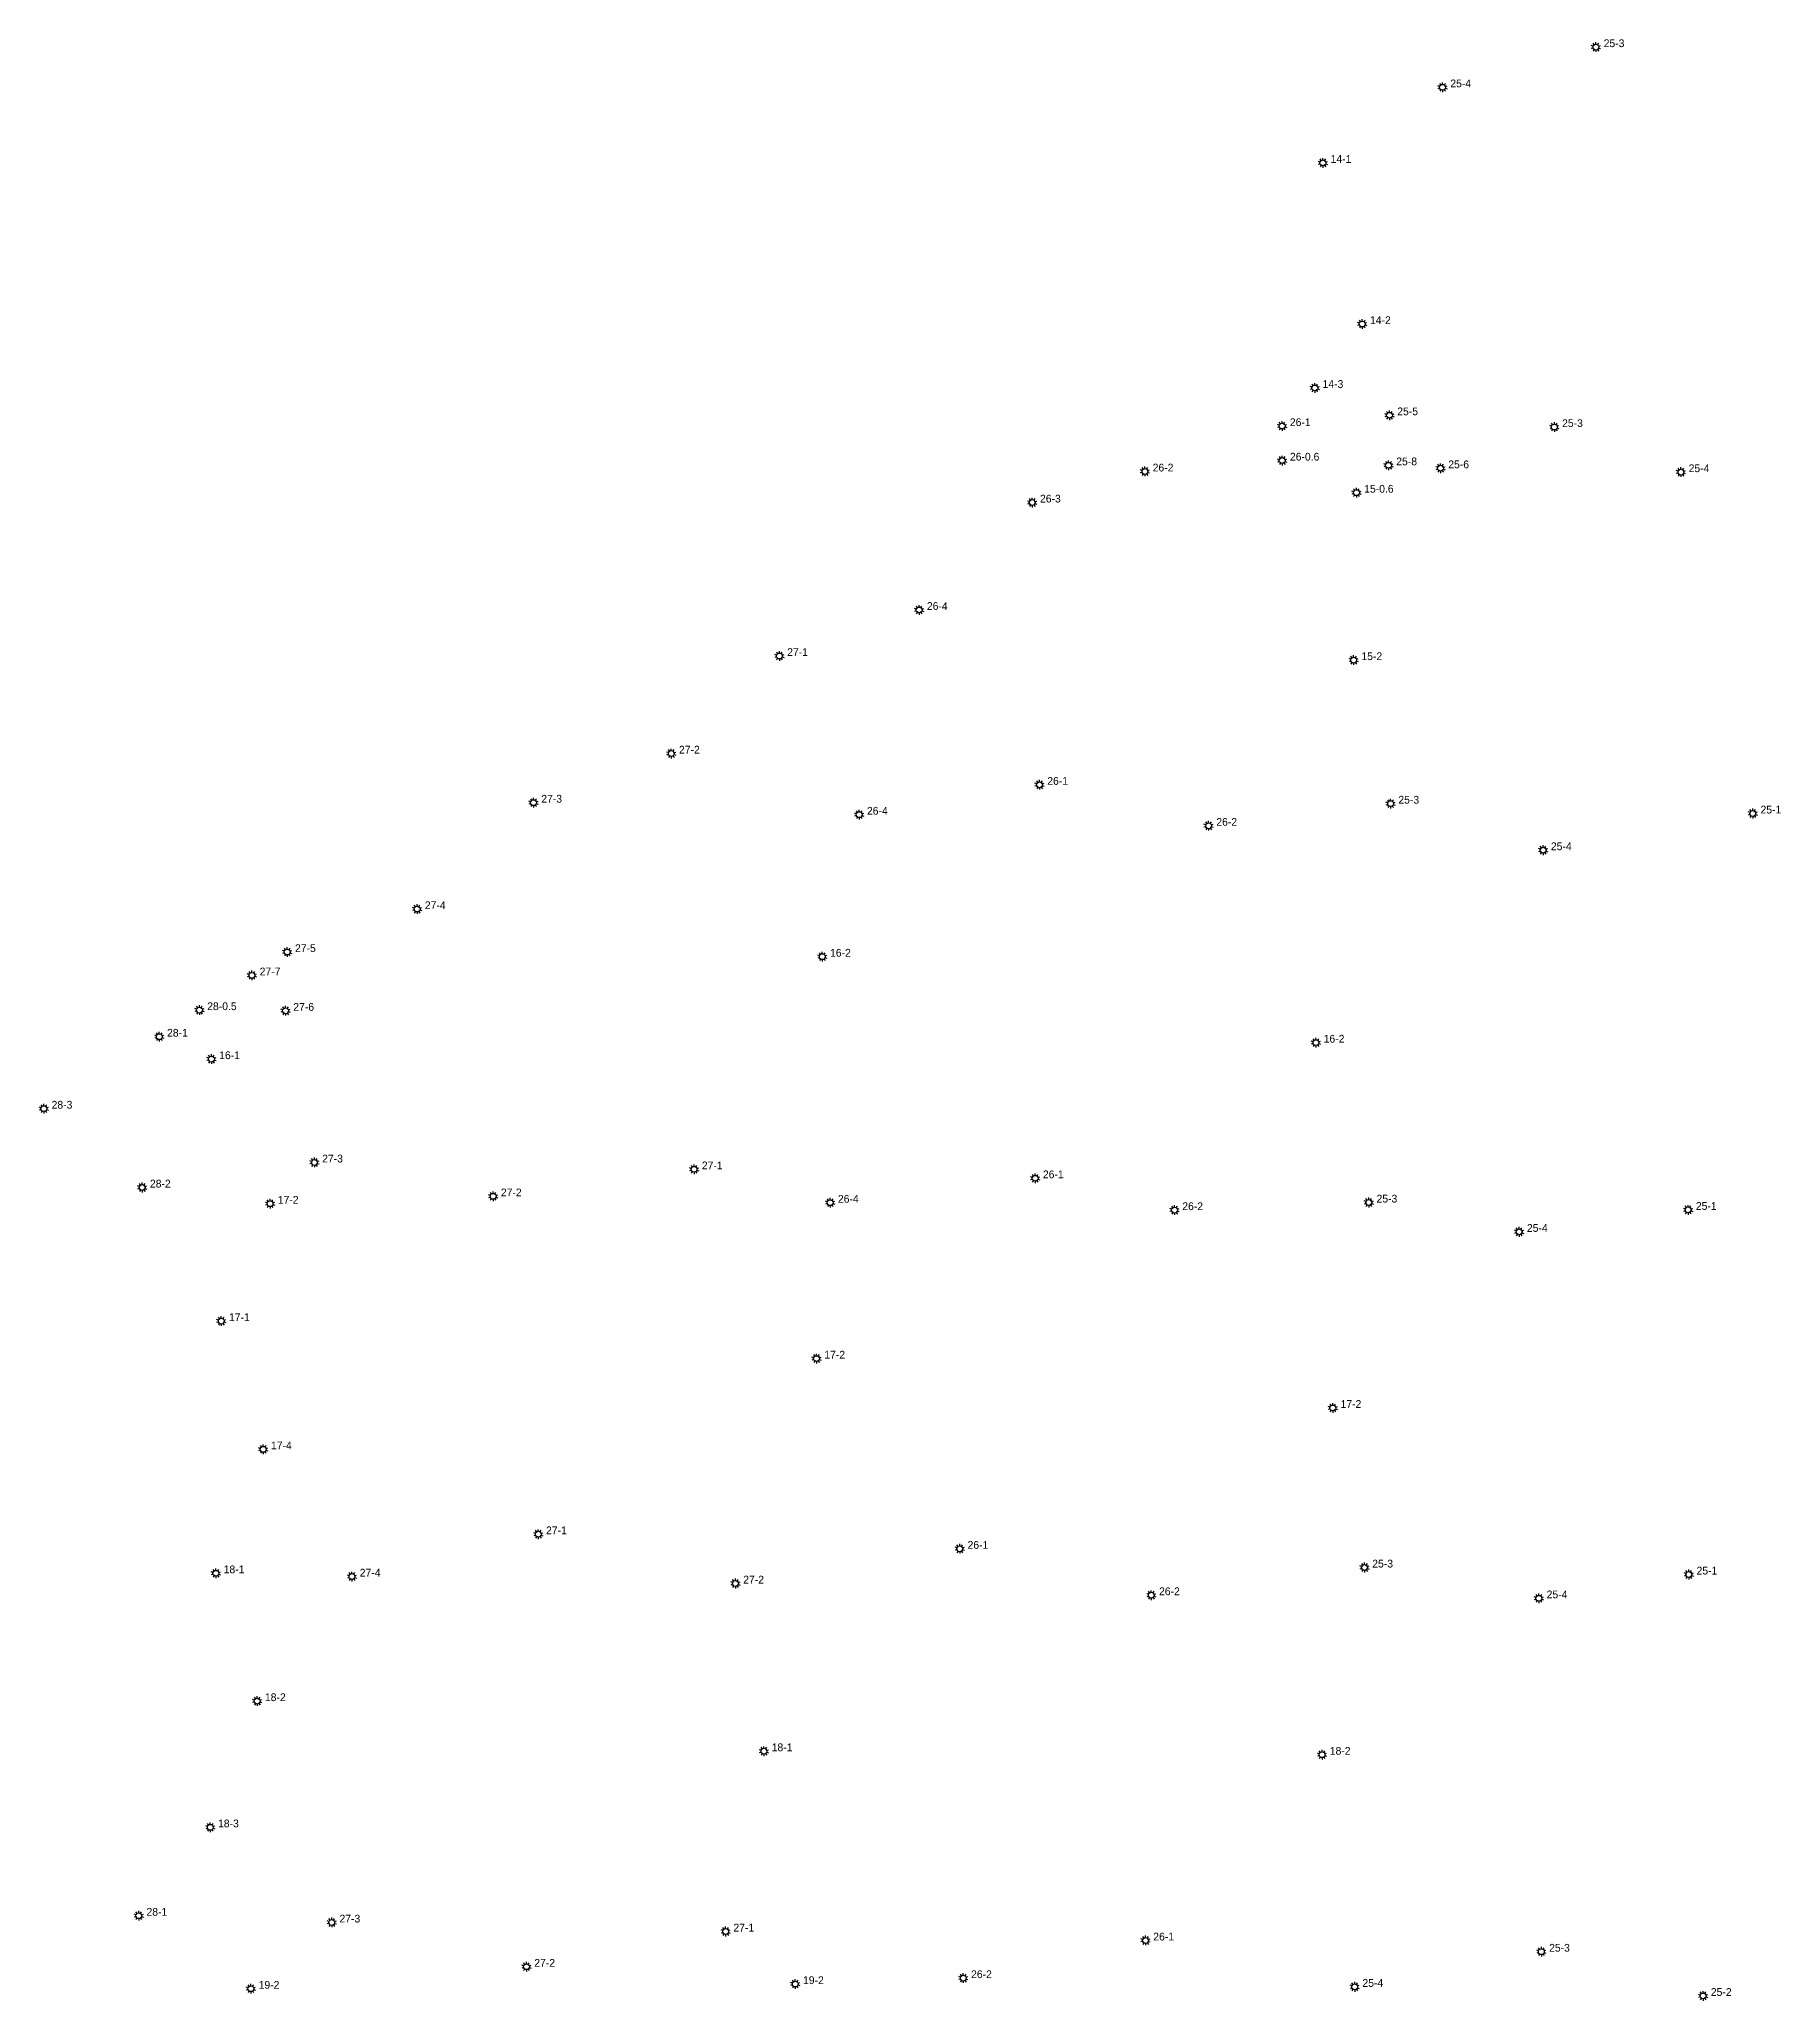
# Model space of a CAD drawing. Extents: x 486468 to 494393, y 5455952 to 5461583.
# Drawn here: x 487710 to 488159, y 5457386 to 5457891 of the extents above; entities that cross this region are included whole.
import ezdxf

# ---------------------------------------------------------------- set-up
doc = ezdxf.new("R2010")
doc.units = 0
doc.layers.add('Level 0', color=7, linetype='Continuous')
doc.layers.add('StreetLightingPoles', color=7, linetype='Continuous')

msp = doc.modelspace()

# ---------------------------------------------------------------- texts
at = {"layer": 'StreetLightingPoles'}
for s, p in [('25-3', (488112.884, 5457889.449)), ('25-4', (488073.359, 5457879.09)), ('14-1', (488042.505, 5457859.616)), ('14-2', (488052.655, 5457818.092)), ('14-3', (488040.427, 5457801.624)), ('25-5', (488059.679, 5457794.579)), ('26-1', (488032.01, 5457791.794)), ('25-3', (488102.164, 5457791.547)), ('26-2', (487996.648, 5457780.095)), ('26-0.6', (488032.022, 5457782.904)), ('25-8', (488059.426, 5457781.69)), ('25-6', (488072.829, 5457780.932)), ('25-4', (488134.786, 5457779.922)), ('15-0.6', (488051.16, 5457774.631)), ('26-3', (487967.61, 5457772.093)), ('26-4', (487938.462, 5457744.413)), ('27-1', (487902.452, 5457732.545)), ('15-2', (488050.445, 5457731.488)), ('27-2', (487874.581, 5457707.406)), ('26-1', (487969.483, 5457699.349)), ('27-3', (487839.078, 5457694.752)), ('25-3', (488059.969, 5457694.499)), ('26-4', (487923.026, 5457691.655)), ('26-2', (488013.057, 5457688.793)), ('25-1', (488153.299, 5457691.96)), ('25-4', (488099.281, 5457682.506)), ('27-4', (487809.08, 5457667.326)), ('27-5', (487775.611, 5457656.261)), ('16-2', (487913.51, 5457655.061)), ('27-7', (487766.51, 5457650.241)), ('28-0.5', (487752.986, 5457641.296)), ('27-6', (487775.172, 5457641.122)), ('28-1', (487742.637, 5457634.451)), ('16-2', (488040.718, 5457632.915)), ('16-1', (487756.072, 5457628.666)), ('28-3', (487712.882, 5457615.903)), ('27-3', (487782.61, 5457602.028)), ('27-1', (487880.459, 5457600.27)), ('26-1', (487968.362, 5457597.961)), ('28-2', (487738.228, 5457595.58)), ('17-2', (487771.184, 5457591.402)), ('27-2', (487828.67, 5457593.304)), ('26-4', (487915.535, 5457591.658)), ('25-3', (488054.34, 5457591.712)), ('26-2', (488004.284, 5457589.753)), ('25-1', (488136.64, 5457589.819)), ('25-4', (488093.097, 5457584.155)), ('17-1', (487758.605, 5457561.153)), ('17-2', (487912.018, 5457551.494)), ('17-2', (488045.063, 5457538.78)), ('17-4', (487769.416, 5457528.112)), ('27-1', (487840.312, 5457506.231)), ('26-1', (487948.935, 5457502.475)), ('18-1', (487757.227, 5457496.174)), ('27-4', (487792.296, 5457495.322)), ('25-3', (488053.243, 5457497.657)), ('25-1', (488136.816, 5457495.854)), ('27-2', (487891.12, 5457493.534)), ('26-2', (487998.295, 5457490.522)), ('25-4', (488098.181, 5457489.717)), ('18-2', (487767.863, 5457463.223)), ('18-1', (487898.465, 5457450.314)), ('18-2', (488042.299, 5457449.418)), ('18-3', (487755.78, 5457430.705)), ('28-1', (487737.339, 5457407.922)), ('27-3', (487787.077, 5457406.187)), ('27-1', (487888.601, 5457403.857)), ('26-1', (487996.81, 5457401.548)), ('27-2', (487837.272, 5457394.778)), ('25-3', (488098.817, 5457398.658)), ('19-2', (487766.24, 5457389.111)), ('19-2', (487906.538, 5457390.311)), ('26-2', (487949.848, 5457391.846)), ('25-4', (488050.707, 5457389.597)), ('25-2', (488140.492, 5457387.259))]:
    msp.add_text(s, height=2, dxfattribs=at).set_placement(p)

# ---------------------------------------------------------------- blocks, each defined once
blk = doc.blocks.new('Light')
at = {"layer": 'Level 0'}
for p, q in [((-0.71, 0.23), (-1.19, 0.39)), ((-0.44, 0.61), (-0.73, 1.01)), ((0, 0.75), (0, 1.25)), ((0.44, 0.61), (0.73, 1.01)), ((0.71, 0.23), (1.19, 0.39)), ((-0.71, -0.23), (-1.19, -0.39)), ((-0.44, -0.61), (-0.73, -1.01)), ((0, -0.75), (0, -1.25)), ((0.44, -0.61), (0.73, -1.01)), ((0.71, -0.23), (1.19, -0.39))]:
    blk.add_line(p, q, dxfattribs=at)
blk.add_circle((0, 0), 0.75, dxfattribs=at)

# ---------------------------------------------------------------- block references
at = {"layer": 'StreetLightingPoles'}
for p in [(488110.884, 5457889.449), (488071.359, 5457879.09), (488040.505, 5457859.616), (488050.655, 5457818.092), (488038.427, 5457801.624), (488057.679, 5457794.579), (488030.01, 5457791.794), (488100.164, 5457791.547), (487994.648, 5457780.095), (488030.022, 5457782.904), (488057.426, 5457781.69), (488070.829, 5457780.932), (488132.786, 5457779.922), (488049.16, 5457774.631), (487965.61, 5457772.093), (487936.462, 5457744.413), (487900.452, 5457732.545), (488048.445, 5457731.488), (487872.581, 5457707.406), (487967.483, 5457699.349), (487837.078, 5457694.752), (488057.969, 5457694.499), (487921.026, 5457691.655), (488011.057, 5457688.793), (488151.299, 5457691.96), (488097.281, 5457682.506), (487807.08, 5457667.326), (487773.611, 5457656.261), (487911.51, 5457655.061), (487764.51, 5457650.241), (487750.986, 5457641.296), (487773.172, 5457641.122), (487740.637, 5457634.451), (488038.718, 5457632.915), (487754.072, 5457628.666), (487710.882, 5457615.903), (487780.61, 5457602.028), (487878.459, 5457600.27), (487966.362, 5457597.961), (487736.228, 5457595.58), (487826.67, 5457593.304), (487913.535, 5457591.658), (488052.34, 5457591.712), (487769.184, 5457591.402), (488002.284, 5457589.753), (488134.64, 5457589.819), (488091.097, 5457584.155), (487756.605, 5457561.153), (487910.018, 5457551.494), (488043.063, 5457538.78), (487767.416, 5457528.112), (487838.312, 5457506.231), (487946.935, 5457502.475), (487755.227, 5457496.174), (488051.243, 5457497.657), (488134.816, 5457495.854), (487790.296, 5457495.322), (487889.12, 5457493.534), (487996.295, 5457490.522), (488096.181, 5457489.717), (487765.863, 5457463.223), (487896.465, 5457450.314), (488040.299, 5457449.418), (487753.78, 5457430.705), (487735.339, 5457407.922), (487785.077, 5457406.187), (487886.601, 5457403.857), (487994.81, 5457401.548), (487835.272, 5457394.778), (488096.817, 5457398.658), (487904.538, 5457390.311), (487947.848, 5457391.846), (488048.707, 5457389.597), (487764.24, 5457389.111), (488138.492, 5457387.259)]:
    msp.add_blockref('Light', p, dxfattribs=at)

msp.set_redraw_order([(e.dxf.handle, doc.entitydb.next_handle()) for e in msp.query("TEXT MTEXT ATTDEF DIMENSION ARC_DIMENSION")])  # texts and dimensions are drawn at this point

doc.saveas('drawing.dxf')
